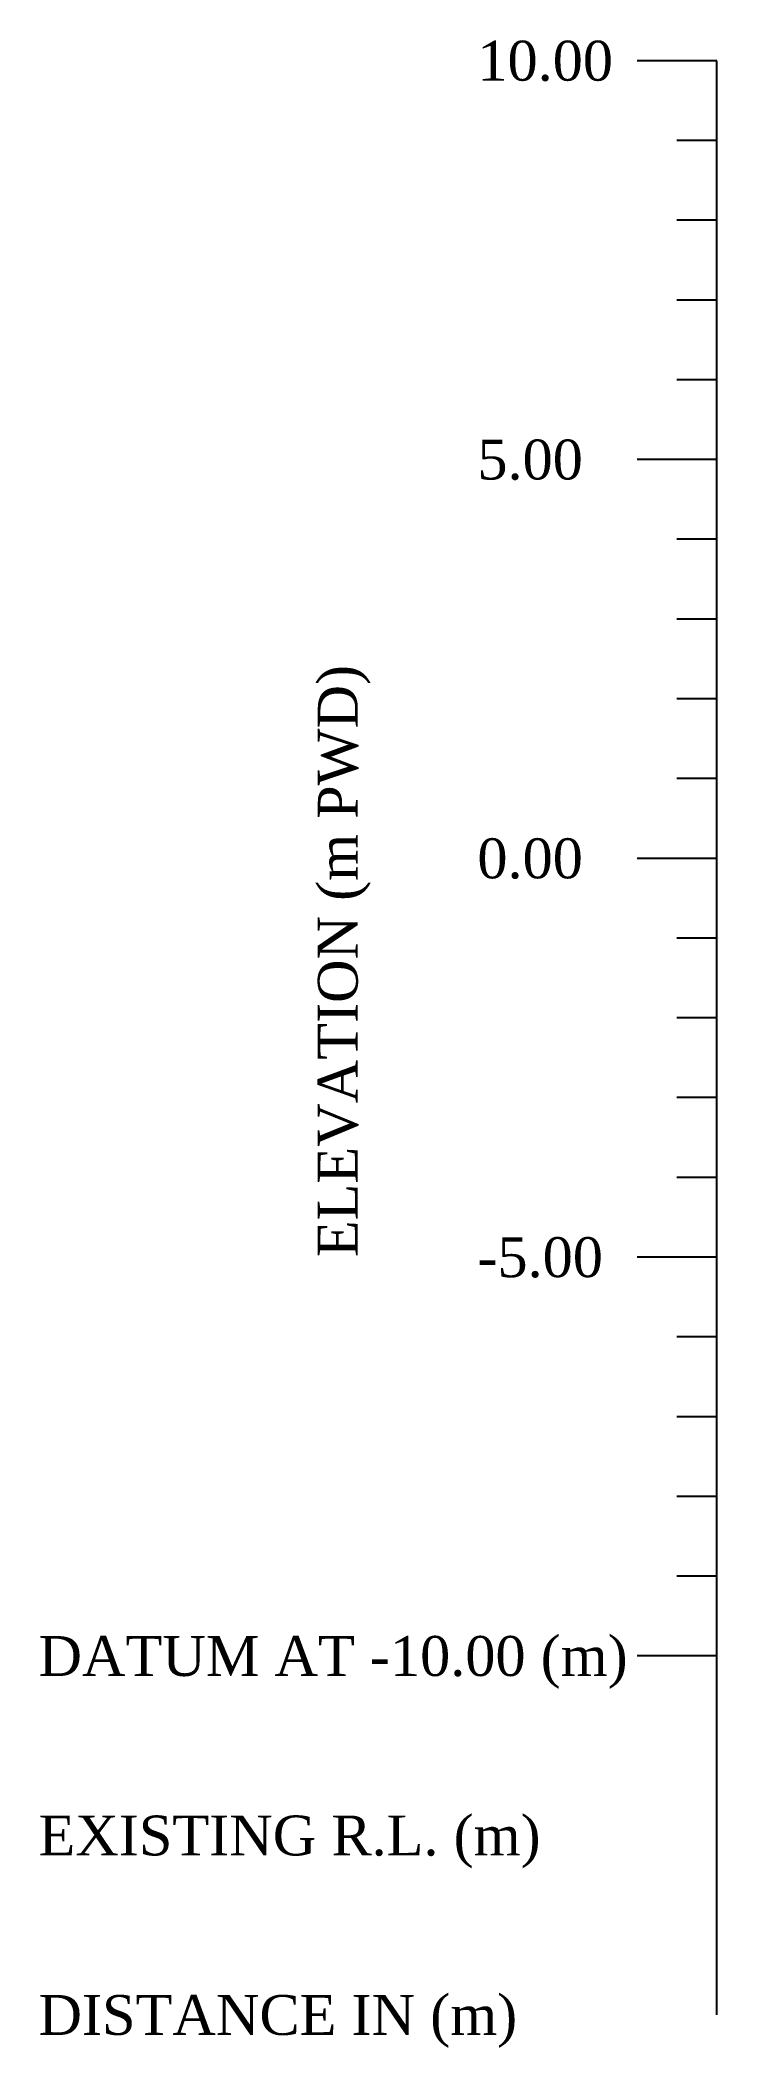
# Model space of a CAD drawing. Header units: metres. Extents: x -148477 to 168932, y -55673 to -2736.
# Drawn here: x -25895.91 to -25887.43, y -16287.55 to -16262.38 of the extents above; entities that cross this region are included whole.
import ezdxf

# ---------------------------------------------------------------- set-up
doc = ezdxf.new("R2010")
doc.units = ezdxf.units.M
doc.styles.add('liza', font='times.ttf', dxfattribs={"height": 2})

msp = doc.modelspace()

# ---------------------------------------------------------------- texts
at = {"linetype": 'Continuous', "lineweight": -3, "ltscale": 0.5, "char_height": 0.5, "attachment_point": 1, "style": 'liza'}
for s, insert, width in [('10.00', (-25890.4296, -16262.3883), 2), ('5.00', (-25890.4296, -16267.3883), 2), ('0.00', (-25890.4296, -16272.3883), 2), ('-5.00', (-25890.4296, -16277.3883), 2), ('DATUM AT -10.00 (m)', (-25895.9296, -16282.3883), 7.5), ('EXISTING R.L. (m)', (-25895.9296, -16284.6383), 7.5), ('DISTANCE IN (m)', (-25895.9296, -16286.8883), 7.5)]:
    msp.add_mtext(s, dxfattribs=dict(at, insert=insert, width=width))
at = {"linetype": 'Continuous', "lineweight": -3, "ltscale": 0.5, "insert": (-25892.4296, -16277.6383), "char_height": 0.5, "width": 10, "attachment_point": 1, "rotation": 90, "style": 'liza'}
msp.add_mtext('ELEVATION (m PWD)', dxfattribs=at)

# ---------------------------------------------------------------- linework, layer by layer
at = {"linetype": 'Continuous', "lineweight": -3, "ltscale": 0.5}
for p, q in [((-25887.4296, -16262.6383), (-25888.4296, -16262.6383)), ((-25887.4296, -16287.1383), (-25887.4296, -16262.6383)), ((-25887.4296, -16263.6383), (-25887.9296, -16263.6383)), ((-25887.4296, -16264.6383), (-25887.9296, -16264.6383)), ((-25887.4296, -16265.6383), (-25887.9296, -16265.6383)), ((-25887.4296, -16266.6383), (-25887.9296, -16266.6383)), ((-25887.4296, -16267.6383), (-25888.4296, -16267.6383)), ((-25887.4296, -16268.6383), (-25887.9296, -16268.6383)), ((-25887.4296, -16269.6383), (-25887.9296, -16269.6383)), ((-25887.4296, -16270.6383), (-25887.9296, -16270.6383)), ((-25887.4296, -16271.6383), (-25887.9296, -16271.6383)), ((-25887.4296, -16272.6383), (-25888.4296, -16272.6383)), ((-25887.4296, -16273.6383), (-25887.9296, -16273.6383)), ((-25887.4296, -16274.6383), (-25887.9296, -16274.6383)), ((-25887.4296, -16275.6383), (-25887.9296, -16275.6383)), ((-25887.4296, -16276.6383), (-25887.9296, -16276.6383)), ((-25887.4296, -16277.6383), (-25888.4296, -16277.6383)), ((-25887.4296, -16278.6383), (-25887.9296, -16278.6383)), ((-25887.4296, -16279.6383), (-25887.9296, -16279.6383)), ((-25887.4296, -16280.6383), (-25887.9296, -16280.6383)), ((-25887.4296, -16281.6383), (-25887.9296, -16281.6383)), ((-25887.4296, -16282.6383), (-25888.4296, -16282.6383))]:
    msp.add_line(p, q, dxfattribs=at)

msp.set_redraw_order([(e.dxf.handle, doc.entitydb.next_handle()) for e in msp.query("TEXT MTEXT ATTDEF DIMENSION ARC_DIMENSION")])  # texts and dimensions are drawn at this point

doc.saveas('drawing.dxf')
